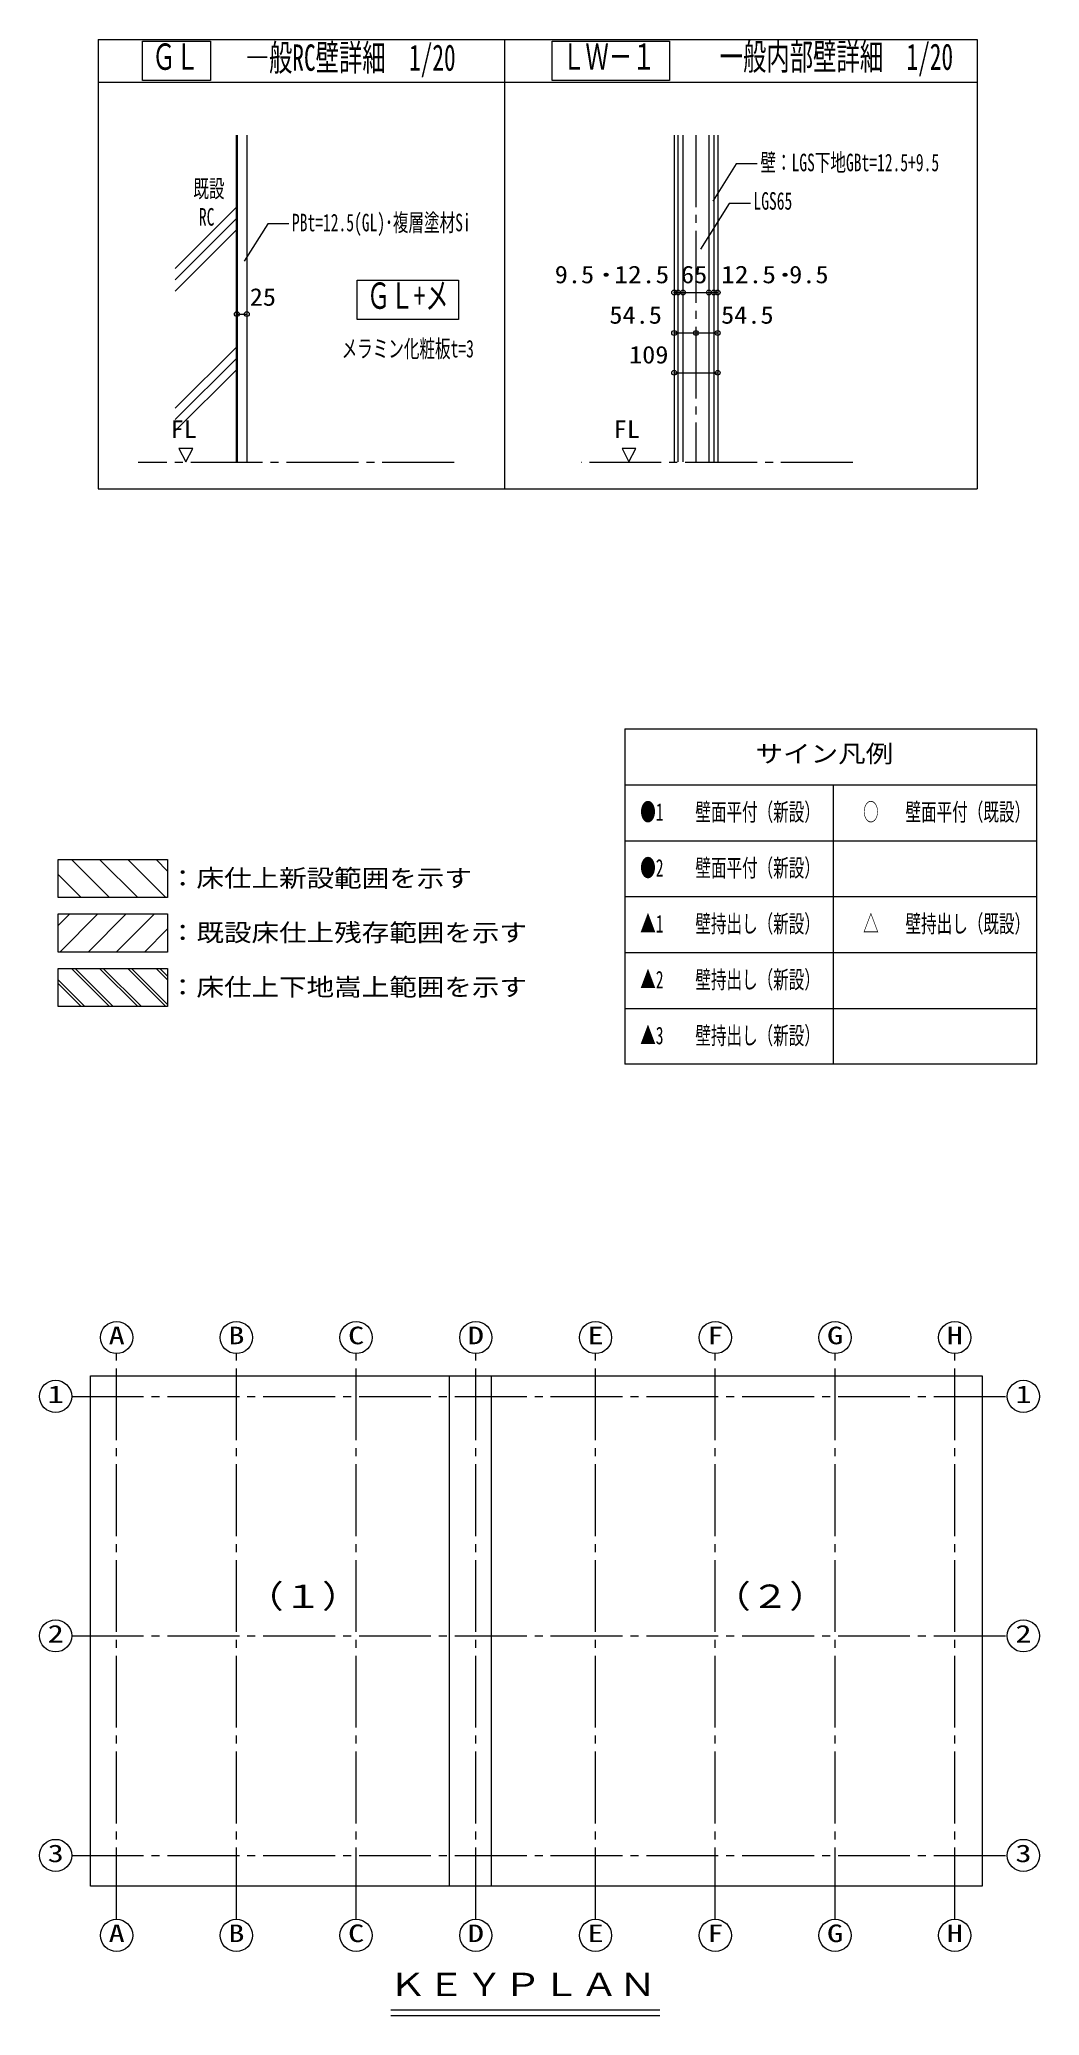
# Model space of a CAD drawing. Units: millimetres on the paper, enlarged 50 times, with parts at 1:20. Extents: x -48066 to 77311, y -302220 to 10476.
# Drawn here: x 70151 to 76415, y -53286 to -40911 of the extents above; entities that cross this region are included whole.
import ezdxf
from ezdxf.enums import TextEntityAlignment as Align

# ---------------------------------------------------------------- set-up
doc = ezdxf.new("R2010")
doc.units = ezdxf.units.MM
doc.header["$LTSCALE"] = 50
doc.header["$PDMODE"] = 32
doc.header["$PDSIZE"] = 30
doc.linetypes.add('CHAIN2', pattern=[12, 9, -1, 1, -1])
for name, color, linetype, lineweight in [('3-4_Dｼｰﾄ', 4, 'Continuous', 18), ('C-0_通り芯', 4, 'Continuous', 18), ('C-1_躯体', 4, 'Continuous', 18), ('D-0_通り芯', 4, 'CHAIN2', 18), ('D-1_躯体', 4, 'Continuous', 18), ('D-3_建具', 3, 'Continuous', 18), ('D-4_家具', 2, 'Continuous', 35), ('D-5_寸法', 6, 'Continuous', 18), ('D-8_文字', 7, 'Continuous', 9), ('D-A_仕上枠', 4, 'Continuous', 18), ('E-0_補助全色', 4, 'Continuous', 18), ('F-0_図面枠', 4, 'Continuous', 18), ('F-6_凡例', 4, 'Continuous', 18)]:
    doc.layers.add(name, color=color, linetype=linetype, lineweight=lineweight)
doc.layers.add('D-7_ﾊﾂﾁ陰線', color=4, linetype='Continuous')
doc.styles.add('ＭＳ ゴシック', font='')
doc.styles.get('ＭＳ ゴシック').set_extended_font_data('MS Gothic')

msp = doc.modelspace()

# ---------------------------------------------------------------- texts
at = {"layer": 'C-0_通り芯', "style": 'ＭＳ ゴシック', "width": 1.35}
for s, p in [('A', (70584.03, -49115.23)), ('B', (71334.03, -49115.23)), ('C', (72084.03, -49115.23)), ('D', (72834.03, -49115.23)), ('E', (73584.03, -49115.23)), ('F', (74334.03, -49115.23)), ('G', (75084.03, -49115.23)), ('H', (75834.03, -49115.23)), ('1', (70201.95, -49483.49)), ('1', (76263.92, -49483.49)), ('2', (70201.95, -50983.49)), ('2', (76263.92, -50983.49)), ('3', (70201.95, -52358.49)), ('3', (76263.92, -52358.49)), ('C', (72084.03, -52859.17)), ('G', (75084.03, -52859.17)), ('A', (70584.03, -52859.17)), ('B', (71334.03, -52859.17)), ('D', (72834.03, -52859.17)), ('E', (73584.03, -52859.17)), ('F', (74334.03, -52859.17)), ('H', (75834.03, -52859.17))]:
    msp.add_text(s, height=110, dxfattribs=at).set_placement(p, align=Align.BOTTOM_LEFT)
at = {"layer": 'C-1_躯体', "style": 'ＭＳ ゴシック', "width": 1.2}
for s, p in [('（１）', (71440.98, -50777.75)), ('（２）', (74366.86, -50777.75)), ('ＫＥＹＰＬＡＮ', (72337.21, -53208.58))]:
    msp.add_text(s, height=146.6, dxfattribs=at).set_placement(p, align=Align.BOTTOM_LEFT)
at = {"layer": 'D-7_ﾊﾂﾁ陰線', "style": 'ＭＳ ゴシック'}
for s, height, width, p in [('ＧＬ', 165, 0.65, (70857.4, -41150.58)), ('―般RC壁詳細\u30001/20', 165, 0.65, (71442.49, -41156.6)), ('ＬＷ－１', 165, 0.65, (73424.3, -41150.58)), ('一般内部壁詳細\u30001/20', 165, 0.65, (74411.49, -41150.83)), ('壁：LGS下地GBt=12.5+9.5', 110, 0.65, (74666.54, -41769.36)), ('LGS65', 110, 0.65, (74622.98, -42010.04)), ('PBt=12.5(GL)･複層塗材Si', 110, 0.65, (71732.2, -42145.5)), ('ＧＬ+メ', 165, 0.65, (72202.16, -42647.23)), ('･', 110, 1.35, (73649.97, -42474.71)), ('･', 110, 1.35, (74770.51, -42474.71)), ('メラミン化粧板t=3', 110, 0.65, (72043.3, -42935.17)), ('FL', 110, 1.1, (70972.3, -43439.76)), ('FL', 110, 1.1, (73747.88, -43439.76))]:
    msp.add_text(s, height=height, dxfattribs=dict(at, width=width)).set_placement(p, align=Align.BOTTOM_LEFT)
at = {"layer": 'D-A_仕上枠', "style": 'ＭＳ ゴシック'}
for s, width, p in [('既設', 0.65, (71114.87, -41933.42)), ('RC', 0.65, (71149.41, -42109.83)), ('9.5', 1.1, (73378.44, -42470.78)), ('12.5', 1.15, (73751.26, -42470.78)), ('65', 1.1, (74169.16, -42470.78)), ('12.5', 1.15, (74420.27, -42470.78)), ('9.5', 1.1, (74846.8, -42470.78)), ('25', 1.1, (71467.85, -42611.66)), ('54.5', 1.1, (73720.51, -42724.09)), ('54.5', 1.1, (74420.27, -42724.09)), ('109', 1.1, (73843.5, -42973.08))]:
    msp.add_text(s, height=110, dxfattribs=dict(at, width=width)).set_placement(p, align=Align.BOTTOM_LEFT)
at = {"layer": 'F-0_図面枠', "style": 'ＭＳ ゴシック'}
for s, width, p in [('サイン凡例', 1.15, (74635.79, -45471.94)), ('●1', 0.65, (73913.72, -45836.82)), ('壁面平付（新設）', 0.65, (74259.23, -45836.82)), ('○', 0.65, (75309.94, -45836.82)), ('壁面平付（既設）', 0.65, (75575.72, -45836.82)), ('●2', 0.65, (73913.72, -46186.82)), ('壁面平付（新設）', 0.65, (74259.23, -46186.82)), ('▲1', 0.65, (73913.72, -46536.82)), ('壁持出し（新設）', 0.65, (74259.23, -46536.82)), ('△', 0.65, (75309.94, -46536.82)), ('壁持出し（既設）', 0.65, (75575.72, -46536.82)), ('▲2', 0.65, (73913.72, -46886.82)), ('壁持出し（新設）', 0.65, (74259.23, -46886.82)), ('▲3', 0.65, (73913.72, -47236.82)), ('壁持出し（新設）', 0.65, (74259.23, -47236.82))]:
    msp.add_text(s, height=110, dxfattribs=dict(at, width=width)).set_placement(p, align=Align.BOTTOM_LEFT)
at = {"layer": 'F-6_凡例', "style": 'ＭＳ ゴシック', "width": 1.15}
for s, p in [('：床仕上新設範囲を示す', (70961.56, -46251.17)), ('：既設床仕上残存範囲を示す', (70961.56, -46592.22)), ('：床仕上下地嵩上範囲を示す', (70961.56, -46933.28))]:
    msp.add_text(s, height=110, dxfattribs=at).set_placement(p, align=Align.BOTTOM_LEFT)

# ---------------------------------------------------------------- linework, layer by layer
at = {"layer": '3-4_Dｼｰﾄ'}
for p, q in [((73362.63, -41167.49), (73362.63, -40922.03)), ((72140.49, -42664.13), (72140.49, -42418.68))]:
    msp.add_line(p, q, dxfattribs=at)
msp.add_lwpolyline([(70795.72, -40922.03), (71223.15, -40922.03), (71223.15, -41167.49), (70795.72, -41167.49)], close=True, dxfattribs=at)
for points in [[(73362.63, -40922.03), (74097.57, -40922.03), (74097.57, -41167.49), (73362.63, -41167.49)], [(72140.49, -42418.68), (72776.29, -42418.68), (72776.29, -42664.13), (72140.49, -42664.13)]]:
    msp.add_lwpolyline(points, dxfattribs=at)
at = {"layer": 'C-0_通り芯', "color": 6, "linetype": 'CHAIN2'}
for p, q in [((70634.03, -52683.34), (70634.03, -49141.06)), ((71384.03, -52683.34), (71384.03, -49141.06)), ((72134.03, -52683.34), (72134.03, -49141.06)), ((72884.03, -52683.34), (72884.03, -49141.06)), ((73634.03, -52683.34), (73634.03, -49141.06)), ((74384.03, -52683.34), (74384.03, -49141.06)), ((75134.03, -52683.34), (75134.03, -49141.06)), ((75884.03, -52683.34), (75884.03, -49141.06)), ((70352.78, -49408.49), (76210.17, -49408.49)), ((70352.78, -50908.49), (76210.17, -50908.49)), ((70352.78, -52283.49), (76210.17, -52283.49))]:
    msp.add_line(p, q, dxfattribs=at)
at = {"layer": 'C-0_通り芯'}
for centre in [(70634.03, -49040.23), (71384.03, -49040.23), (72134.03, -49040.23), (72884.03, -49040.23), (73634.03, -49040.23), (74384.03, -49040.23), (75134.03, -49040.23), (75884.03, -49040.23), (70251.95, -49408.49), (76313.92, -49408.49), (70251.95, -50908.49), (76313.92, -50908.49), (70251.95, -52283.49), (76313.92, -52283.49), (70634.03, -52784.17), (71384.03, -52784.17), (72134.03, -52784.17), (72884.03, -52784.17), (73634.03, -52784.17), (74384.03, -52784.17), (75134.03, -52784.17), (75884.03, -52784.17)]:
    msp.add_circle(centre, 100.83, dxfattribs=at)
at = {"layer": 'C-1_躯体'}
for p, q in [((72717.03, -49279.39), (72717.03, -52476.35)), ((72980.91, -49279.39), (72980.91, -52476.35)), ((72351.26, -53250.87), (74036.91, -53250.87)), ((72351.26, -53285.78), (74036.91, -53285.78))]:
    msp.add_line(p, q, dxfattribs=at)
msp.add_lwpolyline([(70470.91, -49279.39), (76055.35, -49279.39), (76055.35, -52476.35), (70470.91, -52476.35)], close=True, dxfattribs=at)
at = {"layer": 'D-0_通り芯'}
for p, q in [((74262.91, -41510.23), (74262.91, -43560.24)), ((72748.45, -43560.24), (70768.62, -43560.24)), ((75245.58, -43560.24), (73544.21, -43560.24))]:
    msp.add_line(p, q, dxfattribs=at)
at = {"layer": 'D-1_躯体'}
for p, q in [((74181.66, -41510.23), (74181.66, -43556.22)), ((74344.16, -41510.23), (74344.16, -43556.22)), ((74471.78, -41937.68), (74291.4, -42224.47)), ((74603.85, -41937.68), (74471.78, -41937.68))]:
    msp.add_line(p, q, dxfattribs=at)
for points in [[(74647.16, -41690.33), (74515.09, -41690.33), (74368.25, -41923.78)], [(71712.82, -42066.47), (71580.75, -42066.47), (71433.91, -42299.93)]]:
    msp.add_lwpolyline(points, dxfattribs=at)
for points in [[(71066.8, -43556.85), (71110.8, -43472.85), (71024.8, -43472.85)], [(73842.38, -43556.85), (73886.38, -43472.85), (73800.38, -43472.85)]]:
    msp.add_lwpolyline(points, close=True, dxfattribs=at)
at = {"layer": 'D-3_建具'}
for p, q in [((71449.83, -41510.23), (71449.83, -43560.24)), ((74126.66, -41510.23), (74126.66, -43560.24)), ((74150.41, -41510.23), (74150.41, -43556.22)), ((74375.41, -41510.23), (74375.41, -43556.22)), ((74399.16, -41510.23), (74399.16, -43560.24))]:
    msp.add_line(p, q, dxfattribs=at)
at = {"layer": 'D-4_家具'}
msp.add_line((71387.33, -41510.23), (71387.33, -43560.24), dxfattribs=at)
at = {"layer": 'D-5_寸法'}
for p, q in [((70518.78, -40911.33), (70518.78, -43725.43)), ((70518.78, -40911.33), (76025.36, -40911.33)), ((73064.8, -43725.43), (73064.8, -40911.33)), ((76025.36, -40911.33), (76025.36, -43725.43)), ((70518.78, -41178.84), (76025.36, -41178.84)), ((70518.78, -43725.43), (76025.36, -43725.43))]:
    msp.add_line(p, q, dxfattribs=at)
at = {"layer": 'D-8_文字'}
for p, q in [((71001.85, -42345.23), (71387.33, -41959.75)), ((71001.85, -42415.94), (71387.33, -42030.46)), ((71001.85, -42486.65), (71387.33, -42101.17)), ((71001.85, -43221.02), (71387.33, -42835.54)), ((71001.85, -43291.73), (71387.33, -42906.25)), ((71001.85, -43362.44), (71387.33, -42976.96))]:
    msp.add_line(p, q, dxfattribs=at)
at = {"layer": 'D-A_仕上枠'}
msp.add_line((71387.33, -42630.46), (71449.83, -42630.46), dxfattribs=at)
for p in [(74126.66, -42495.78), (74150.41, -42495.78), (74181.66, -42495.78), (74344.16, -42495.78), (74375.41, -42495.78), (74399.16, -42495.78), (71387.33, -42630.46), (71449.83, -42630.46), (74126.66, -42749.09), (74262.91, -42749.09), (74399.16, -42749.09), (74126.66, -42998.08), (74399.16, -42998.08)]:
    msp.add_point(p, dxfattribs=at)
at = {"layer": 'E-0_補助全色'}
for p, q in [((74126.66, -42495.78), (74150.41, -42495.78)), ((74150.41, -42495.78), (74181.66, -42495.78)), ((74181.66, -42495.78), (74344.16, -42495.78)), ((74344.16, -42495.78), (74375.41, -42495.78)), ((74375.41, -42495.78), (74399.16, -42495.78)), ((74126.66, -42749.09), (74262.91, -42749.09)), ((74262.91, -42749.09), (74399.16, -42749.09)), ((74126.66, -42998.08), (74399.16, -42998.08))]:
    msp.add_line(p, q, dxfattribs=at)
at = {"layer": 'F-0_図面枠'}
for p, q in [((73817.16, -45228.76), (73817.16, -47328.76)), ((73817.16, -45578.76), (76395.65, -45578.76)), ((75122.39, -45578.76), (75122.39, -47328.76)), ((73817.16, -45928.76), (76395.65, -45928.76)), ((73817.16, -46278.76), (76395.65, -46278.76)), ((73817.16, -46628.76), (76395.65, -46628.76)), ((73817.16, -46978.76), (76395.65, -46978.76)), ((76395.65, -47328.76), (73817.16, -47328.76))]:
    msp.add_line(p, q, dxfattribs=at)
msp.add_lwpolyline([(73817.16, -45228.76), (76395.65, -45228.76), (76395.65, -47328.76)], dxfattribs=at)
at = {"layer": 'F-6_凡例'}
for p, q in [((70412.43, -46285.14), (70267.84, -46140.55)), ((70589.21, -46285.14), (70350.56, -46046.49)), ((70765.99, -46285.14), (70527.34, -46046.49)), ((70942.76, -46285.14), (70704.11, -46046.49)), ((70953.2, -46118.8), (70880.89, -46046.49)), ((70267.84, -46459.85), (70340.15, -46387.55)), ((70278.27, -46626.2), (70516.92, -46387.55)), ((70455.05, -46626.2), (70693.7, -46387.55)), ((70631.83, -46626.2), (70870.48, -46387.55)), ((70808.6, -46626.2), (70953.2, -46481.6)), ((70589.21, -46967.25), (70350.56, -46728.6)), ((70612.4, -46967.25), (70373.75, -46728.6)), ((70765.99, -46967.25), (70527.34, -46728.6)), ((70789.18, -46967.25), (70550.53, -46728.6)), ((70942.76, -46967.25), (70704.11, -46728.6)), ((70954.36, -46955.65), (70727.3, -46728.6)), ((70953.2, -46800.91), (70880.89, -46728.6)), ((70953.2, -46777.72), (70904.08, -46728.6)), ((70435.62, -46967.25), (70267.84, -46799.47)), ((70412.43, -46967.25), (70267.84, -46822.66))]:
    msp.add_line(p, q, dxfattribs=at)
at = {"layer": 'F-6_凡例', "color": 7, "lineweight": 9}
for points in [[(70267.84, -46046.49), (70953.2, -46046.49), (70953.2, -46285.14), (70267.84, -46285.14)], [(70267.84, -46387.55), (70953.2, -46387.55), (70953.2, -46626.2), (70267.84, -46626.2)], [(70267.84, -46728.6), (70953.2, -46728.6), (70953.2, -46967.25), (70267.84, -46967.25)]]:
    msp.add_lwpolyline(points, close=True, dxfattribs=at)

msp.set_redraw_order([(e.dxf.handle, doc.entitydb.next_handle()) for e in msp.query("TEXT MTEXT ATTDEF DIMENSION ARC_DIMENSION")])  # texts and dimensions are drawn at this point

doc.saveas('drawing.dxf')
